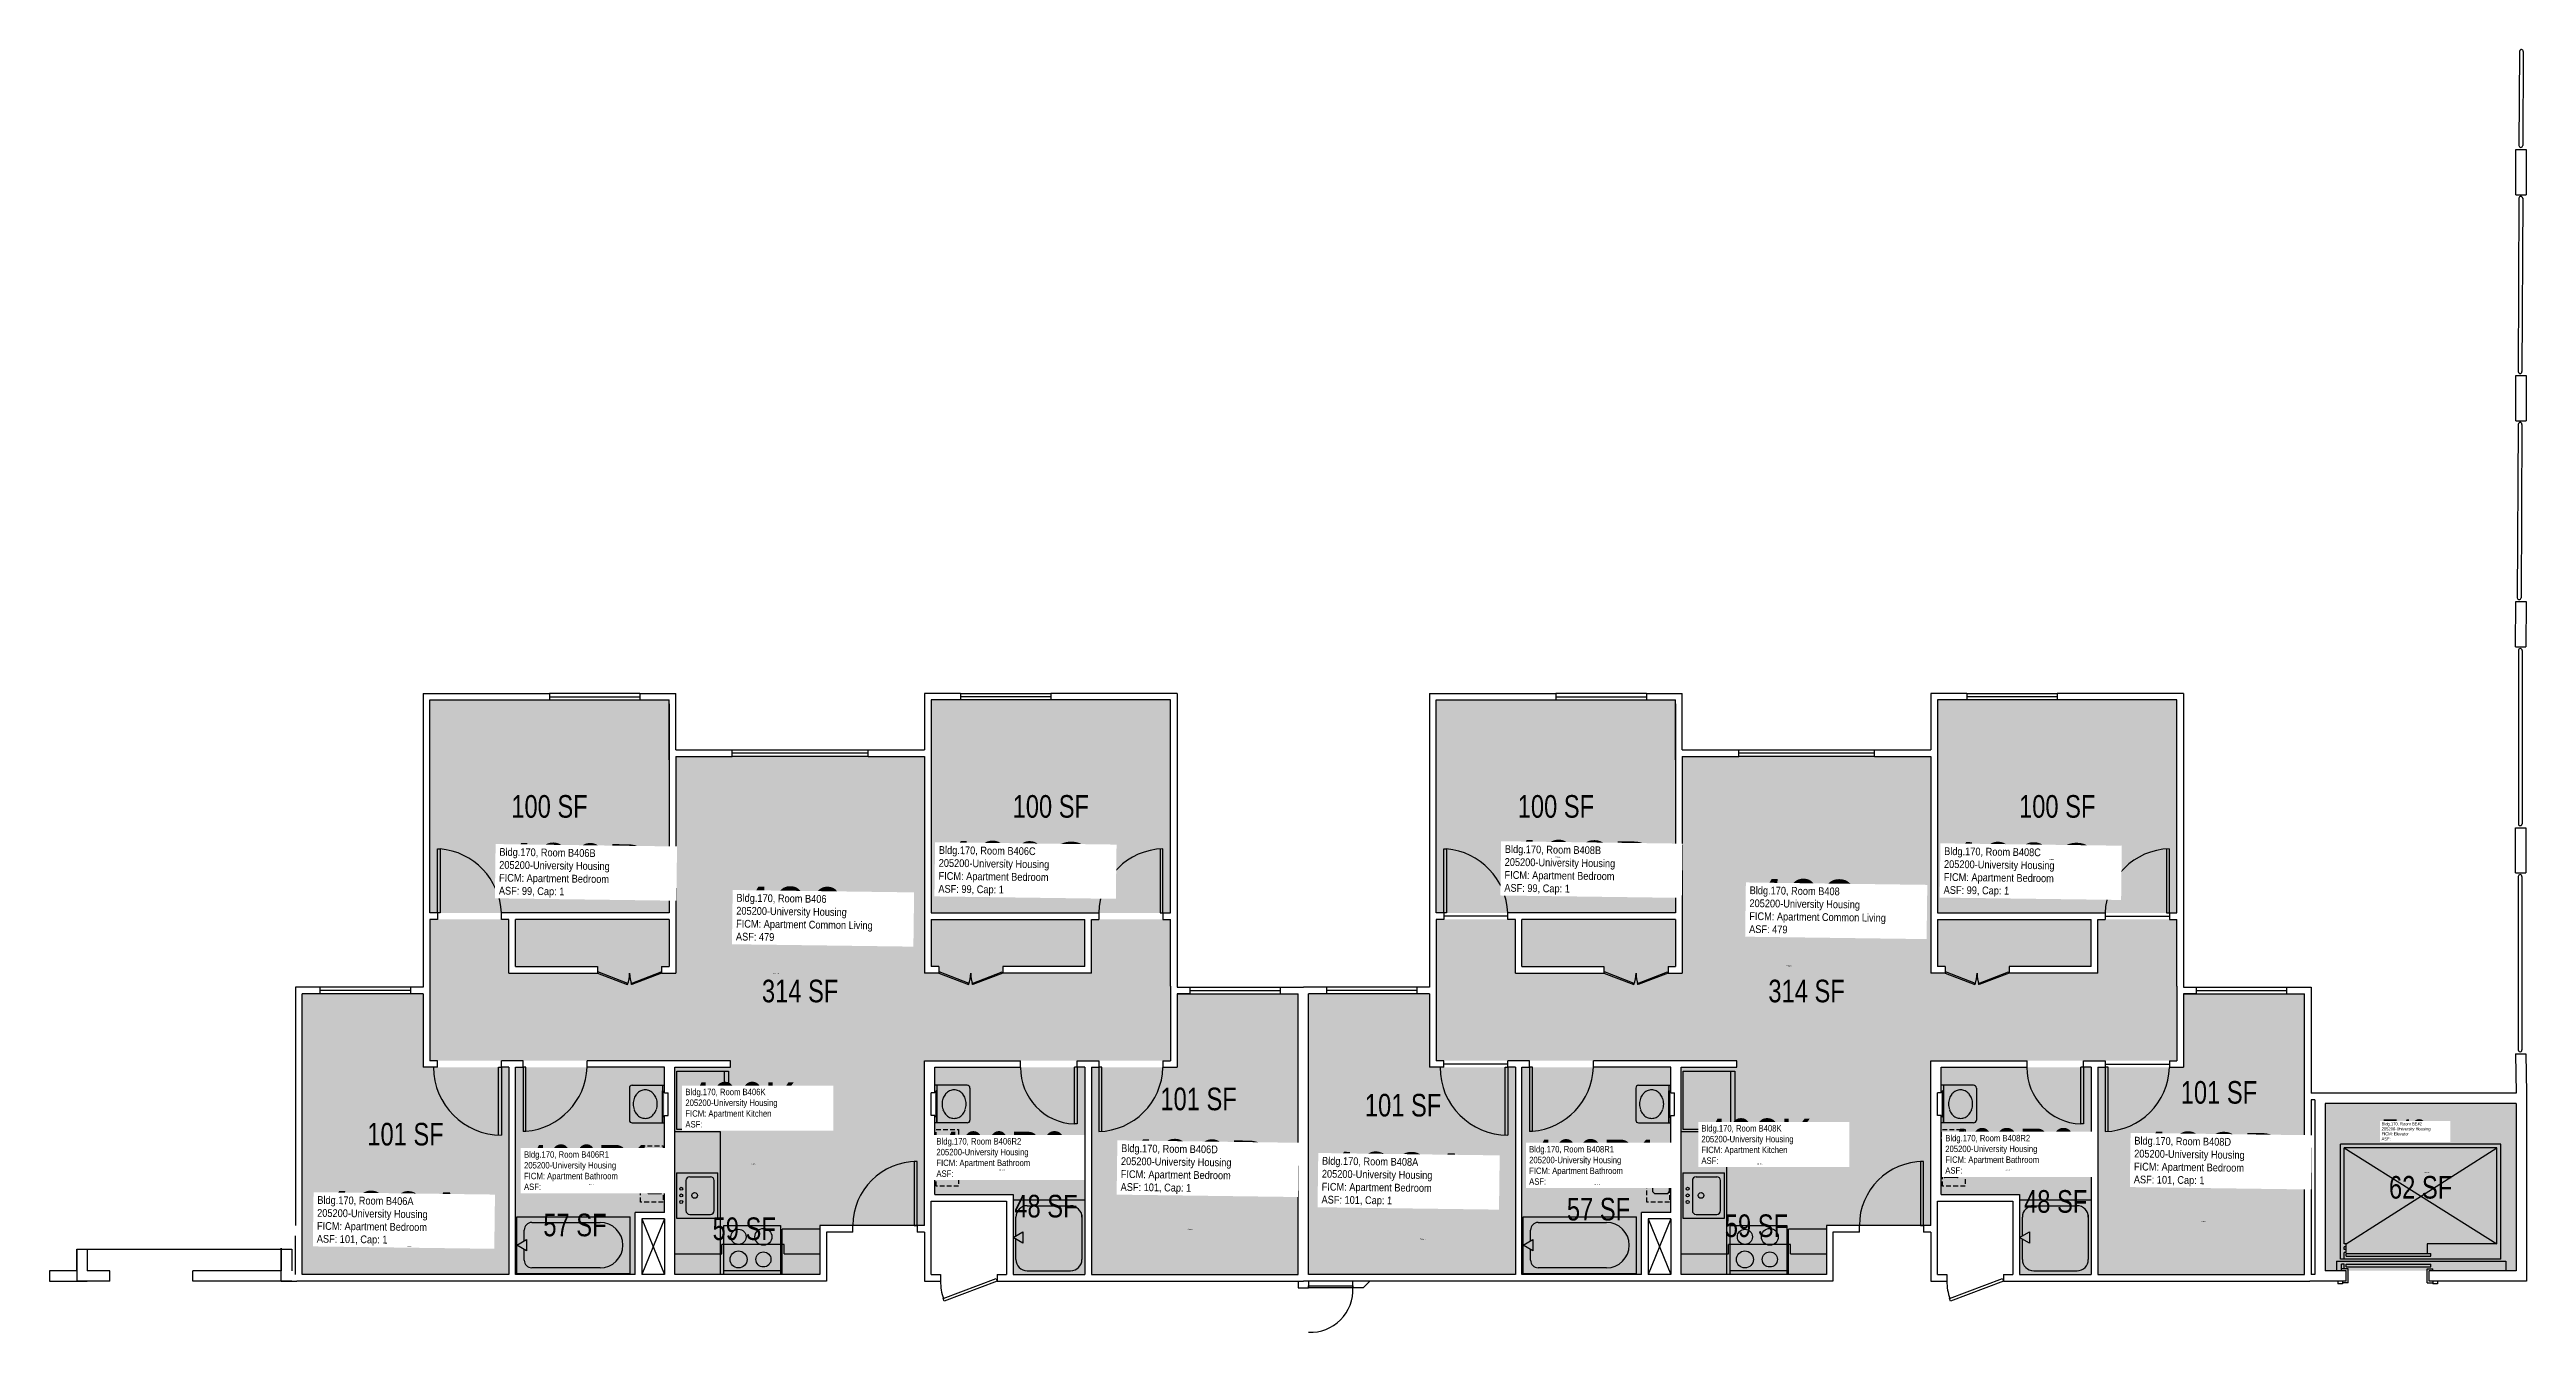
# Model space of a CAD drawing. Header units: inches. Extents: x -84 to 2978, y -50 to 1655.
# Drawn here: x 1345 to 2660, y 301 to 982 of the extents above; entities that cross this region are included whole.
import ezdxf
from ezdxf.enums import TextEntityAlignment as Align

# ---------------------------------------------------------------- set-up
doc = ezdxf.new("R2010")
doc.units = ezdxf.units.IN
doc.header["$LTSCALE"] = 10
doc.header["$MEASUREMENT"] = 0
doc.linetypes.add('DASHED2', pattern=[0.375, 0.25, -0.125])
doc.layers.get('0').update_dxf_attribs({"linetype": 'CONTINUOUS'})
for name, color, linetype in [('A-DOOR', 2, 'CONTINUOUS'), ('A-FLOR', 3, 'CONTINUOUS'), ('A-GLAZ', 1, 'CONTINUOUS'), ('A-IDEN-RNUM', 7, 'CONTINUOUS'), ('A-IDEN-SNUM', 4, 'CONTINUOUS'), ('A-IDEN-VNUM', 4, 'CONTINUOUS'), ('A-WALL', 5, 'CONTINUOUS'), ('AREA-TEXT', 3, 'CONTINUOUS'), ('Rooms-Category-Color', 7, 'CONTINUOUS'), ('Rooms-College-Color', 7, 'CONTINUOUS'), ('Rooms-Department-Color', 7, 'CONTINUOUS'), ('Rooms-Division-Color', 7, 'CONTINUOUS'), ('Rooms-Information', 7, 'CONTINUOUS')]:
    doc.layers.add(name, color=color, linetype=linetype)
doc.styles.add('CP_AREA', font='arial.ttf', dxfattribs={"height": 15})
doc.styles.add('CP_ROOMSNUMBER', font='arial.ttf', dxfattribs={"height": 1})
doc.styles.add('CP_ROOMVNUMBER', font='arial.ttf', dxfattribs={"width": 0.85, "height": 0.075})

msp = doc.modelspace()

# ---------------------------------------------------------------- texts
at = {"layer": 'A-IDEN-RNUM', "style": 'CP_ROOMSNUMBER'}
for s, rotation, p in [('0408-B0', 359.2, (2144.3, 552.7)), ('0406-B0', 359.2, (1606.8, 548.7)), ('0406-C0', 359.24, (1868.7, 547.6)), ('0408-C0', 359.24, (2406.3, 551.6)), ('0406-00', 359.2, (1729.4, 491)), ('0408-00', 359.2, (2267, 495)), ('0E42-00', 359.93, (2605.3, 385.3)), ('0406-D0', 359.2, (1949.2, 355.2)), ('0408-D0', 359.2, (2486.8, 359.2)), ('0406-A0', 359.24, (1534.9, 345.9)), ('0408-A0', 359.24, (2072.5, 349.9))]:
    msp.add_text(s, height=0.36, rotation=rotation, dxfattribs=at).set_placement(p)
for s, p in [('0406-K0', (1717.6, 389.8)), ('0406-R2', (1849.4, 386.6)), ('0408-K0', (2251.6, 389.8)), ('0408-R2', (2383.4, 386.6)), ('0406-R1', (1631.3, 379)), ('0408-R1', (2165.3, 379))]:
    msp.add_text(s, height=0.36, dxfattribs=at).set_placement(p)
at = {"layer": 'A-IDEN-SNUM', "style": 'CP_ROOMSNUMBER'}
for s, rotation, p in [('1700B408B0', 359.2, (2144.3, 552.7)), ('1700B406B0', 359.2, (1606.8, 548.7)), ('1700B406C0', 359.24, (1868.7, 547.6)), ('1700B408C0', 359.24, (2406.3, 551.6)), ('1700B40600', 359.2, (1729.4, 491)), ('1700B40800', 359.2, (2267, 495)), ('1700BE4200', 359.93, (2605.3, 385.3)), ('1700B406D0', 359.2, (1949.2, 355.2)), ('1700B408D0', 359.2, (2486.8, 359.2)), ('1700B406A0', 359.24, (1534.9, 345.9)), ('1700B408A0', 359.24, (2072.5, 349.9))]:
    msp.add_text(s, height=0.36, rotation=rotation, dxfattribs=at).set_placement(p)
for s, p in [('1700B406K0', (1717.6, 389.8)), ('1700B406R2', (1849.4, 386.6)), ('1700B408K0', (2251.6, 389.8)), ('1700B408R2', (2383.4, 386.6)), ('1700B406R1', (1631.3, 379)), ('1700B408R1', (2165.3, 379))]:
    msp.add_text(s, height=0.36, dxfattribs=at).set_placement(p)
at = {"layer": 'A-IDEN-VNUM', "style": 'CP_ROOMVNUMBER', "width": 0.85}
for s, height, rotation, p in [('406B', 28.8, 359.24, (1583.8, 531.8)), ('406C', 28.8, 359.24, (1817, 532.8)), ('408B', 28.8, 359.24, (2117.3, 533.3)), ('408C', 28.8, 359.24, (2350.4, 532.2)), ('408', 28.8, 359.24, (2247.2, 512.6)), ('406', 28.8, 359.24, (1709.6, 508.6)), ('E42', 11.14, 359.93, (2582.8, 402.5)), ('406D', 28.8, 359.24, (1913.7, 374.5)), ('408A', 28.8, 359.244, (2020.3, 367.8)), ('408D', 28.8, 359.24, (2451.3, 378.5)), ('406A', 28.8, 359.244, (1487.2, 347))]:
    msp.add_text(s, height=height, rotation=rotation, dxfattribs=at).set_placement(p)
at = {"layer": 'A-IDEN-VNUM', "style": 'CP_ROOMVNUMBER'}
for s, width, p in [('406K', 0.75, (1682.8, 409.3)), ('406R2', 0.7, (1816, 383.1)), ('408K', 0.75, (2221.9, 390)), ('408R2', 0.7, (2351.3, 384.8)), ('406R1', 0.7, (1597.2, 376.1, 0)), ('408R1', 0.7, (2130.5, 378.9, 0))]:
    msp.add_text(s, height=24, dxfattribs=dict(at, width=width)).set_placement(p)
at = {"layer": 'AREA-TEXT', "style": 'CP_AREA', "width": 0.75}
for s, p in [('100 SF', (1610.7, 579.8)), ('100 SF', (1876.7, 579.8)), ('100 SF', (2144.7, 579.8)), ('100 SF', (2410.7, 579.8)), ('314 SF', (1743.7, 481.8)), ('314 SF', (2277.7, 481.8)), ('101 SF', (2496.5, 428)), ('101 SF', (1955.1, 424.5)), ('101 SF', (2063.6, 421.2)), ('101 SF', (1534.3, 405.8)), ('62 SF', (2603.5, 377.6)), ('48 SF', (1874.1, 367.6)), ('57 SF', (2167.3, 366)), ('48 SF', (2409.9, 370.1)), ('57 SF', (1624.2, 357.6)), ('59 SF', (1714, 355.6)), ('59 SF', (2251.1, 357.2))]:
    msp.add_text(s, height=12, dxfattribs=at).set_placement(p, align=Align.MIDDLE_CENTER)

# ---------------------------------------------------------------- hatches: boundary and pattern name
at = {"layer": 'Rooms-Category-Color', "true_color": 0x728ef3}
for points in [[(1547.2, 523.3), (1674.2, 523.3), (1674.2, 636.3), (1547.2, 636.3)], [(1813.2, 523.3), (1940.2, 523.3), (1940.2, 636.3), (1813.2, 636.3)], [(2081.2, 523.3), (2208.2, 523.3), (2208.2, 636.3), (2081.2, 636.3)], [(2347.2, 523.3), (2474.2, 523.3), (2474.2, 636.3), (2347.2, 636.3)], [(1940.2, 519.8), (1940.2, 444.8), (1809.7, 444.8), (1809.7, 357.3), (1754.2, 357.3), (1754.2, 441.3), (1706.7, 441.3), (1706.7, 444.8), (1547.2, 444.8), (1547.2, 519.8), (1589.2, 519.8), (1589.2, 491.3), (1636.2, 491.3), (1636.2, 494.8), (1592.7, 494.8), (1592.7, 519.8), (1674.2, 519.8), (1674.2, 494.8), (1670.2, 494.8), (1670.2, 491.3), (1677.7, 491.3), (1677.7, 606.3), (1809.7, 606.3), (1809.7, 491.3), (1817.2, 491.3), (1817.2, 494.8), (1813.2, 494.8), (1813.2, 519.8), (1894.7, 519.8), (1894.7, 494.8), (1851.2, 494.8), (1851.2, 491.3), (1898.2, 491.3), (1898.2, 519.8)], [(2474.2, 519.8), (2474.2, 444.8), (2343.7, 444.8), (2343.7, 357.3), (2288.2, 357.3), (2288.2, 441.3), (2240.7, 441.3), (2240.7, 444.8), (2081.2, 444.8), (2081.2, 519.8), (2123.2, 519.8), (2123.2, 491.3), (2170.2, 491.3), (2170.2, 494.8), (2126.7, 494.8), (2126.7, 519.8), (2208.2, 519.8), (2208.2, 494.8), (2204.2, 494.8), (2204.2, 491.3), (2211.7, 491.3), (2211.7, 606.3), (2343.7, 606.3), (2343.7, 491.3), (2351.2, 491.3), (2351.2, 494.8), (2347.2, 494.8), (2347.2, 519.8), (2428.7, 519.8), (2428.7, 494.8), (2385.2, 494.8), (2385.2, 491.3), (2432.2, 491.3), (2432.2, 519.8)], [(1543.7, 441.3), (1589.2, 441.3), (1589.2, 331.3), (1479.4, 331.3), (1479.4, 480.3), (1543.7, 480.3)], [(1943.7, 480.3), (2007.9, 480.3), (2007.9, 331.3), (1898.2, 331.3), (1898.2, 441.3), (1943.7, 441.3)], [(2077.7, 441.3), (2123.2, 441.3), (2123.2, 331.3), (2013.4, 331.3), (2013.4, 480.3), (2077.7, 480.3)], [(2477.7, 480.3), (2541.9, 480.3), (2541.9, 331.3), (2432.2, 331.3), (2432.2, 441.3), (2477.7, 441.3)], [(1592.7, 441.3), (1671.7, 441.3), (1671.7, 364.3), (1656.2, 364.3), (1656.2, 331.3), (1592.7, 331.3), (1592.7, 441.3)], [(1677.2, 441.3), (1754.2, 441.3), (1754.2, 331.3), (1677.2, 331.3)], [(1894.7, 441.3), (1815.2, 441.3), (1815.2, 373.8), (1856.7, 373.8), (1856.7, 331.3), (1894.7, 331.3)], [(2126.7, 441.3), (2205.7, 441.3), (2205.7, 364.3), (2190.2, 364.3), (2190.2, 331.3), (2126.7, 331.3), (2126.7, 441.3)], [(2211.2, 441.3), (2288.2, 441.3), (2288.2, 331.3), (2211.2, 331.3)], [(2428.7, 441.3), (2349.2, 441.3), (2349.2, 373.8), (2390.7, 373.8), (2390.7, 331.3), (2428.7, 331.3)]]:
    msp.add_hatch(color=171, dxfattribs=at).paths.add_polyline_path(points)
at = {"layer": 'Rooms-Category-Color', "true_color": 0xadadad}
msp.add_hatch(color=253, dxfattribs=at).paths.add_polyline_path([(2552.9, 333.3), (2654.2, 333.3), (2654.2, 422), (2552.9, 422)])
at = {"layer": 'Rooms-College-Color', "true_color": 0xadadad}
for points in [[(1547.2, 523.3), (1674.2, 523.3), (1674.2, 636.3), (1547.2, 636.3)], [(1813.2, 523.3), (1940.2, 523.3), (1940.2, 636.3), (1813.2, 636.3)], [(2081.2, 523.3), (2208.2, 523.3), (2208.2, 636.3), (2081.2, 636.3)], [(2347.2, 523.3), (2474.2, 523.3), (2474.2, 636.3), (2347.2, 636.3)], [(1940.2, 519.8), (1940.2, 444.8), (1809.7, 444.8), (1809.7, 357.3), (1754.2, 357.3), (1754.2, 441.3), (1706.7, 441.3), (1706.7, 444.8), (1547.2, 444.8), (1547.2, 519.8), (1589.2, 519.8), (1589.2, 491.3), (1636.2, 491.3), (1636.2, 494.8), (1592.7, 494.8), (1592.7, 519.8), (1674.2, 519.8), (1674.2, 494.8), (1670.2, 494.8), (1670.2, 491.3), (1677.7, 491.3), (1677.7, 606.3), (1809.7, 606.3), (1809.7, 491.3), (1817.2, 491.3), (1817.2, 494.8), (1813.2, 494.8), (1813.2, 519.8), (1894.7, 519.8), (1894.7, 494.8), (1851.2, 494.8), (1851.2, 491.3), (1898.2, 491.3), (1898.2, 519.8)], [(2474.2, 519.8), (2474.2, 444.8), (2343.7, 444.8), (2343.7, 357.3), (2288.2, 357.3), (2288.2, 441.3), (2240.7, 441.3), (2240.7, 444.8), (2081.2, 444.8), (2081.2, 519.8), (2123.2, 519.8), (2123.2, 491.3), (2170.2, 491.3), (2170.2, 494.8), (2126.7, 494.8), (2126.7, 519.8), (2208.2, 519.8), (2208.2, 494.8), (2204.2, 494.8), (2204.2, 491.3), (2211.7, 491.3), (2211.7, 606.3), (2343.7, 606.3), (2343.7, 491.3), (2351.2, 491.3), (2351.2, 494.8), (2347.2, 494.8), (2347.2, 519.8), (2428.7, 519.8), (2428.7, 494.8), (2385.2, 494.8), (2385.2, 491.3), (2432.2, 491.3), (2432.2, 519.8)], [(1543.7, 441.3), (1589.2, 441.3), (1589.2, 331.3), (1479.4, 331.3), (1479.4, 480.3), (1543.7, 480.3)], [(1943.7, 480.3), (2007.9, 480.3), (2007.9, 331.3), (1898.2, 331.3), (1898.2, 441.3), (1943.7, 441.3)], [(2077.7, 441.3), (2123.2, 441.3), (2123.2, 331.3), (2013.4, 331.3), (2013.4, 480.3), (2077.7, 480.3)], [(2477.7, 480.3), (2541.9, 480.3), (2541.9, 331.3), (2432.2, 331.3), (2432.2, 441.3), (2477.7, 441.3)], [(1592.7, 441.3), (1671.7, 441.3), (1671.7, 364.3), (1656.2, 364.3), (1656.2, 331.3), (1592.7, 331.3), (1592.7, 441.3)], [(1677.2, 441.3), (1754.2, 441.3), (1754.2, 331.3), (1677.2, 331.3)], [(1894.7, 441.3), (1815.2, 441.3), (1815.2, 373.8), (1856.7, 373.8), (1856.7, 331.3), (1894.7, 331.3)], [(2126.7, 441.3), (2205.7, 441.3), (2205.7, 364.3), (2190.2, 364.3), (2190.2, 331.3), (2126.7, 331.3), (2126.7, 441.3)], [(2211.2, 441.3), (2288.2, 441.3), (2288.2, 331.3), (2211.2, 331.3)], [(2428.7, 441.3), (2349.2, 441.3), (2349.2, 373.8), (2390.7, 373.8), (2390.7, 331.3), (2428.7, 331.3)], [(2552.9, 333.3), (2654.2, 333.3), (2654.2, 422), (2552.9, 422)]]:
    msp.add_hatch(color=253, dxfattribs=at).paths.add_polyline_path(points)
at = {"layer": 'Rooms-Department-Color', "true_color": 0x604aed}
for points in [[(1547.2, 523.3), (1674.2, 523.3), (1674.2, 636.3), (1547.2, 636.3)], [(1813.2, 523.3), (1940.2, 523.3), (1940.2, 636.3), (1813.2, 636.3)], [(2081.2, 523.3), (2208.2, 523.3), (2208.2, 636.3), (2081.2, 636.3)], [(2347.2, 523.3), (2474.2, 523.3), (2474.2, 636.3), (2347.2, 636.3)], [(1940.2, 519.8), (1940.2, 444.8), (1809.7, 444.8), (1809.7, 357.3), (1754.2, 357.3), (1754.2, 441.3), (1706.7, 441.3), (1706.7, 444.8), (1547.2, 444.8), (1547.2, 519.8), (1589.2, 519.8), (1589.2, 491.3), (1636.2, 491.3), (1636.2, 494.8), (1592.7, 494.8), (1592.7, 519.8), (1674.2, 519.8), (1674.2, 494.8), (1670.2, 494.8), (1670.2, 491.3), (1677.7, 491.3), (1677.7, 606.3), (1809.7, 606.3), (1809.7, 491.3), (1817.2, 491.3), (1817.2, 494.8), (1813.2, 494.8), (1813.2, 519.8), (1894.7, 519.8), (1894.7, 494.8), (1851.2, 494.8), (1851.2, 491.3), (1898.2, 491.3), (1898.2, 519.8)], [(2474.2, 519.8), (2474.2, 444.8), (2343.7, 444.8), (2343.7, 357.3), (2288.2, 357.3), (2288.2, 441.3), (2240.7, 441.3), (2240.7, 444.8), (2081.2, 444.8), (2081.2, 519.8), (2123.2, 519.8), (2123.2, 491.3), (2170.2, 491.3), (2170.2, 494.8), (2126.7, 494.8), (2126.7, 519.8), (2208.2, 519.8), (2208.2, 494.8), (2204.2, 494.8), (2204.2, 491.3), (2211.7, 491.3), (2211.7, 606.3), (2343.7, 606.3), (2343.7, 491.3), (2351.2, 491.3), (2351.2, 494.8), (2347.2, 494.8), (2347.2, 519.8), (2428.7, 519.8), (2428.7, 494.8), (2385.2, 494.8), (2385.2, 491.3), (2432.2, 491.3), (2432.2, 519.8)], [(1543.7, 441.3), (1589.2, 441.3), (1589.2, 331.3), (1479.4, 331.3), (1479.4, 480.3), (1543.7, 480.3)], [(1943.7, 480.3), (2007.9, 480.3), (2007.9, 331.3), (1898.2, 331.3), (1898.2, 441.3), (1943.7, 441.3)], [(2077.7, 441.3), (2123.2, 441.3), (2123.2, 331.3), (2013.4, 331.3), (2013.4, 480.3), (2077.7, 480.3)], [(2477.7, 480.3), (2541.9, 480.3), (2541.9, 331.3), (2432.2, 331.3), (2432.2, 441.3), (2477.7, 441.3)], [(1592.7, 441.3), (1671.7, 441.3), (1671.7, 364.3), (1656.2, 364.3), (1656.2, 331.3), (1592.7, 331.3), (1592.7, 441.3)], [(1677.2, 441.3), (1754.2, 441.3), (1754.2, 331.3), (1677.2, 331.3)], [(1894.7, 441.3), (1815.2, 441.3), (1815.2, 373.8), (1856.7, 373.8), (1856.7, 331.3), (1894.7, 331.3)], [(2126.7, 441.3), (2205.7, 441.3), (2205.7, 364.3), (2190.2, 364.3), (2190.2, 331.3), (2126.7, 331.3), (2126.7, 441.3)], [(2211.2, 441.3), (2288.2, 441.3), (2288.2, 331.3), (2211.2, 331.3)], [(2428.7, 441.3), (2349.2, 441.3), (2349.2, 373.8), (2390.7, 373.8), (2390.7, 331.3), (2428.7, 331.3)]]:
    msp.add_hatch(color=173, dxfattribs=at).paths.add_polyline_path(points)
at = {"layer": 'Rooms-Department-Color', "true_color": 0xacacac}
msp.add_hatch(color=253, dxfattribs=at).paths.add_polyline_path([(2552.9, 333.3), (2654.2, 333.3), (2654.2, 422), (2552.9, 422)])
at = {"layer": 'Rooms-Division-Color', "true_color": 0x604aed}
for points in [[(1547.2, 523.3), (1674.2, 523.3), (1674.2, 636.3), (1547.2, 636.3)], [(1813.2, 523.3), (1940.2, 523.3), (1940.2, 636.3), (1813.2, 636.3)], [(2081.2, 523.3), (2208.2, 523.3), (2208.2, 636.3), (2081.2, 636.3)], [(2347.2, 523.3), (2474.2, 523.3), (2474.2, 636.3), (2347.2, 636.3)], [(1940.2, 519.8), (1940.2, 444.8), (1809.7, 444.8), (1809.7, 357.3), (1754.2, 357.3), (1754.2, 441.3), (1706.7, 441.3), (1706.7, 444.8), (1547.2, 444.8), (1547.2, 519.8), (1589.2, 519.8), (1589.2, 491.3), (1636.2, 491.3), (1636.2, 494.8), (1592.7, 494.8), (1592.7, 519.8), (1674.2, 519.8), (1674.2, 494.8), (1670.2, 494.8), (1670.2, 491.3), (1677.7, 491.3), (1677.7, 606.3), (1809.7, 606.3), (1809.7, 491.3), (1817.2, 491.3), (1817.2, 494.8), (1813.2, 494.8), (1813.2, 519.8), (1894.7, 519.8), (1894.7, 494.8), (1851.2, 494.8), (1851.2, 491.3), (1898.2, 491.3), (1898.2, 519.8)], [(2474.2, 519.8), (2474.2, 444.8), (2343.7, 444.8), (2343.7, 357.3), (2288.2, 357.3), (2288.2, 441.3), (2240.7, 441.3), (2240.7, 444.8), (2081.2, 444.8), (2081.2, 519.8), (2123.2, 519.8), (2123.2, 491.3), (2170.2, 491.3), (2170.2, 494.8), (2126.7, 494.8), (2126.7, 519.8), (2208.2, 519.8), (2208.2, 494.8), (2204.2, 494.8), (2204.2, 491.3), (2211.7, 491.3), (2211.7, 606.3), (2343.7, 606.3), (2343.7, 491.3), (2351.2, 491.3), (2351.2, 494.8), (2347.2, 494.8), (2347.2, 519.8), (2428.7, 519.8), (2428.7, 494.8), (2385.2, 494.8), (2385.2, 491.3), (2432.2, 491.3), (2432.2, 519.8)], [(1543.7, 441.3), (1589.2, 441.3), (1589.2, 331.3), (1479.4, 331.3), (1479.4, 480.3), (1543.7, 480.3)], [(1943.7, 480.3), (2007.9, 480.3), (2007.9, 331.3), (1898.2, 331.3), (1898.2, 441.3), (1943.7, 441.3)], [(2077.7, 441.3), (2123.2, 441.3), (2123.2, 331.3), (2013.4, 331.3), (2013.4, 480.3), (2077.7, 480.3)], [(2477.7, 480.3), (2541.9, 480.3), (2541.9, 331.3), (2432.2, 331.3), (2432.2, 441.3), (2477.7, 441.3)], [(1592.7, 441.3), (1671.7, 441.3), (1671.7, 364.3), (1656.2, 364.3), (1656.2, 331.3), (1592.7, 331.3), (1592.7, 441.3)], [(1677.2, 441.3), (1754.2, 441.3), (1754.2, 331.3), (1677.2, 331.3)], [(1894.7, 441.3), (1815.2, 441.3), (1815.2, 373.8), (1856.7, 373.8), (1856.7, 331.3), (1894.7, 331.3)], [(2126.7, 441.3), (2205.7, 441.3), (2205.7, 364.3), (2190.2, 364.3), (2190.2, 331.3), (2126.7, 331.3), (2126.7, 441.3)], [(2211.2, 441.3), (2288.2, 441.3), (2288.2, 331.3), (2211.2, 331.3)], [(2428.7, 441.3), (2349.2, 441.3), (2349.2, 373.8), (2390.7, 373.8), (2390.7, 331.3), (2428.7, 331.3)]]:
    msp.add_hatch(color=173, dxfattribs=at).paths.add_polyline_path(points)
at = {"layer": 'Rooms-Division-Color', "true_color": 0xadadad}
msp.add_hatch(color=253, dxfattribs=at).paths.add_polyline_path([(2552.9, 333.3), (2654.2, 333.3), (2654.2, 422), (2552.9, 422)])

# ---------------------------------------------------------------- linework, layer by layer
for p, q in [((1678.2, 408.3), (1678.2, 439.3)), ((1678.2, 439.3), (1705.7, 439.3)), ((1703.4, 439.3), (1703.4, 408.3)), ((1705.7, 439.3), (1705.7, 408.3)), ((2212.2, 408.3), (2212.2, 439.3)), ((2212.2, 439.3), (2239.7, 439.3)), ((2237.4, 439.3), (2237.4, 408.3)), ((2239.7, 439.3), (2239.7, 408.3)), ((1653.1, 430.3), (1653.1, 413.3)), ((1654.6, 431.8), (1671.7, 431.8)), ((1670.6, 431.8), (1670.6, 411.8)), ((1670.6, 411.8), (1670.6, 428.8)), ((1670.6, 428.8), (1671.1, 428.8)), ((1671.1, 414.8), (1671.1, 428.8)), ((1832.3, 431.8), (1815.2, 431.8)), ((1815.8, 414.8), (1815.8, 428.8)), ((1816.3, 428.8), (1815.8, 428.8)), ((1816.3, 431.8), (1816.3, 411.8)), ((1816.3, 411.8), (1816.3, 428.8)), ((1833.8, 430.3), (1833.8, 413.3)), ((2187.1, 430.3), (2187.1, 413.3)), ((2188.6, 431.8), (2205.7, 431.8)), ((2204.6, 431.8), (2204.6, 411.8)), ((2204.6, 411.8), (2204.6, 428.8)), ((2204.6, 428.8), (2205.1, 428.8)), ((2205.1, 414.8), (2205.1, 428.8)), ((2366.3, 431.8), (2349.2, 431.8)), ((2349.8, 414.8), (2349.8, 428.8)), ((2350.3, 428.8), (2349.8, 428.8)), ((2350.3, 431.8), (2350.3, 411.8)), ((2350.3, 411.8), (2350.3, 428.8)), ((2367.8, 430.3), (2367.8, 413.3)), ((1654.6, 411.8), (1671.7, 411.8)), ((1705.7, 408.3), (1678.2, 408.3)), ((1832.3, 411.8), (1815.2, 411.8)), ((1816.3, 414.8), (1815.8, 414.8)), ((2188.6, 411.8), (2205.7, 411.8)), ((2204.6, 414.8), (2205.1, 414.8)), ((2239.7, 408.3), (2212.2, 408.3)), ((2366.3, 411.8), (2349.2, 411.8)), ((2350.3, 414.8), (2349.8, 414.8)), ((1663, 395.3), (1662.2, 394.4)), ((1670, 395.3), (1663, 395.3)), ((1670.9, 394.4), (1670, 395.3)), ((1677.2, 407.3), (1701.2, 407.3)), ((1701.2, 407.3), (1701.2, 331.3)), ((1815.8, 383.8), (1815.8, 402.6)), ((1815.9, 402.9), (1816.7, 403.6)), ((1817, 403.8), (1823.8, 403.8)), ((1823.8, 403.8), (1824.7, 402.9)), ((1824.8, 399.2), (1823.8, 395.8)), ((1823.8, 395.7), (1823.8, 390.8)), ((1824.8, 402.6), (1824.8, 399.3)), ((2197, 395.3), (2196.2, 394.4)), ((2204, 395.3), (2197, 395.3)), ((2204.9, 394.4), (2204, 395.3)), ((2211.2, 407.3), (2235.2, 407.3)), ((2235.2, 407.3), (2235.2, 331.3)), ((2349.8, 383.8), (2349.8, 402.6)), ((2349.9, 402.9), (2350.7, 403.6)), ((2351, 403.8), (2357.8, 403.8)), ((2357.8, 403.8), (2358.7, 402.9)), ((2358.8, 399.2), (2357.8, 395.8)), ((2357.8, 395.7), (2357.8, 390.8)), ((2358.8, 402.6), (2358.8, 399.3)), ((1662, 394.1), (1662, 390.8)), ((1662, 390.8), (1663, 387.3)), ((1663, 382.2), (1662, 378.8)), ((1663, 387.2), (1663, 382.3)), ((1671, 375.3), (1671, 394.1)), ((1678.1, 385.2), (1700.1, 385.2)), ((1678.1, 385.2), (1678.1, 361.2)), ((1683.1, 381.2), (1683.1, 365.2)), ((1685.1, 383.2), (1696.1, 383.2)), ((1698.1, 365.2), (1698.1, 381.2)), ((1700.1, 361.2), (1700.1, 385.2)), ((1816.7, 382.9), (1815.8, 383.8)), ((1823.6, 382.8), (1817, 382.8)), ((1823.8, 390.7), (1824.8, 387.3)), ((1824.8, 383.8), (1823.9, 382.9)), ((1824.8, 387.2), (1824.8, 383.8)), ((2196, 394.1), (2196, 390.8)), ((2196, 390.8), (2197, 387.3)), ((2197, 382.2), (2196, 378.8)), ((2197, 387.2), (2197, 382.3)), ((2205, 375.3), (2205, 394.1)), ((2212.1, 385.2), (2234.1, 385.2)), ((2212.1, 385.2), (2212.1, 361.2)), ((2217.1, 381.2), (2217.1, 365.2)), ((2219.1, 383.2), (2230.1, 383.2)), ((2232.1, 365.2), (2232.1, 381.2)), ((2234.1, 361.2), (2234.1, 385.2)), ((2350.7, 382.9), (2349.8, 383.8)), ((2357.6, 382.8), (2351, 382.8)), ((2357.8, 390.7), (2358.8, 387.3)), ((2358.8, 383.8), (2357.9, 382.9)), ((2358.8, 387.2), (2358.8, 383.8)), ((1662, 378.8), (1662, 375.3)), ((1662, 375.3), (1662.9, 374.4)), ((1663.2, 374.3), (1669.9, 374.3)), ((1670.2, 374.4), (1671, 375.3)), ((1894.7, 370.8), (1856.7, 370.8)), ((2196, 378.8), (2196, 375.3)), ((2196, 375.3), (2196.9, 374.4)), ((2197.2, 374.3), (2203.9, 374.3)), ((2204.2, 374.4), (2205, 375.3)), ((2428.7, 370.8), (2390.7, 370.8)), ((1593.3, 331.9), (1593.3, 361.9)), ((1593.3, 361.9), (1653.5, 361.9)), ((1597.3, 349.2), (1597.3, 354.9)), ((1601.3, 358.9), (1637.5, 358.9)), ((1653.5, 331.9), (1653.5, 361.9)), ((1678.1, 361.2), (1700.1, 361.2)), ((1685.1, 363.2), (1696.1, 363.2)), ((1703.2, 331.3), (1703.2, 357.3)), ((1703.2, 357.3), (1733.2, 357.3)), ((1733.2, 357.3), (1733.2, 331.3)), ((1754.2, 355.3), (1734.2, 355.3)), ((1858.2, 351.9), (1858.2, 361.8)), ((1864.2, 367.8), (1887.2, 367.8)), ((1893.2, 362.8), (1893.2, 339.3)), ((2127.3, 331.9), (2127.3, 361.9)), ((2127.3, 361.9), (2187.5, 361.9)), ((2131.3, 349.2), (2131.3, 354.9)), ((2135.3, 358.9), (2171.5, 358.9)), ((2187.5, 331.9), (2187.5, 361.9)), ((2212.1, 361.2), (2234.1, 361.2)), ((2219.1, 363.2), (2230.1, 363.2)), ((2237.2, 331.3), (2237.2, 357.3)), ((2237.2, 357.3), (2267.2, 357.3)), ((2267.2, 357.3), (2267.2, 331.3)), ((2288.2, 355.3), (2268.2, 355.3)), ((2392.2, 351.9), (2392.2, 361.8)), ((2398.2, 367.8), (2421.2, 367.8)), ((2427.2, 362.8), (2427.2, 339.3)), ((1593.3, 346.9), (1598.5, 349.9)), ((1598.5, 343.9), (1593.3, 346.9)), ((1597.3, 338.9), (1597.3, 344.6)), ((1598.5, 349.9), (1598.5, 343.9)), ((1677.2, 342.3), (1702.2, 342.3)), ((1735.2, 347.3), (1702.2, 347.3)), ((1702.2, 342.3), (1702.2, 347.3)), ((1735.2, 342.3), (1735.2, 347.3)), ((1735.2, 342.3), (1754.2, 342.3)), ((1856.7, 351), (1861.9, 354)), ((1861.9, 348), (1856.7, 351)), ((1858.2, 339.3), (1858.2, 350.2)), ((1861.9, 354), (1861.9, 348)), ((2127.3, 346.9), (2132.5, 349.9)), ((2132.5, 343.9), (2127.3, 346.9)), ((2131.3, 338.9), (2131.3, 344.6)), ((2132.5, 349.9), (2132.5, 343.9)), ((2211.2, 342.3), (2236.2, 342.3)), ((2269.2, 347.3), (2236.2, 347.3)), ((2236.2, 342.3), (2236.2, 347.3)), ((2269.2, 342.3), (2269.2, 347.3)), ((2269.2, 342.3), (2288.2, 342.3)), ((2390.7, 351), (2395.9, 354)), ((2395.9, 348), (2390.7, 351)), ((2392.2, 339.3), (2392.2, 350.2)), ((2395.9, 354), (2395.9, 348)), ((1593.3, 331.9), (1653.5, 331.9)), ((1637.5, 334.8), (1601.3, 334.8)), ((1733.2, 333.3), (1703.2, 333.3)), ((1864.2, 333.3), (1887.2, 333.3)), ((2127.3, 331.9), (2187.5, 331.9)), ((2171.5, 334.8), (2135.3, 334.8)), ((2267.2, 333.3), (2237.2, 333.3)), ((2398.2, 333.3), (2421.2, 333.3))]:
    msp.add_line(p, q)
at = {"linetype": 'DASHED2'}
for p, q in [((1815.8, 378.2), (1815.8, 408.2)), ((1815.8, 408.2), (1827.8, 408.2)), ((1827.8, 408.2), (1827.8, 378.2)), ((2349.8, 378.2), (2349.8, 408.2)), ((2349.8, 408.2), (2361.8, 408.2)), ((2361.8, 408.2), (2361.8, 378.2)), ((1659, 369.7), (1659, 399.7)), ((1659, 399.7), (1671, 399.7)), ((1671, 399.7), (1671, 369.7)), ((2193, 369.7), (2193, 399.7)), ((2193, 399.7), (2205, 399.7)), ((2205, 399.7), (2205, 369.7)), ((1671, 369.7), (1659, 369.7)), ((1827.8, 378.2), (1815.8, 378.2)), ((2205, 369.7), (2193, 369.7)), ((2361.8, 378.2), (2349.8, 378.2))]:
    msp.add_line(p, q, dxfattribs=at)
at = {"linetype": 'Continuous'}
for p, q in [((1734.2, 331.3), (1734.2, 355.3)), ((2268.2, 331.3), (2268.2, 355.3))]:
    msp.add_line(p, q, dxfattribs=at)
for centre, radius in [((1680.6, 376.8), 0.791), ((1680.6, 373.3), 0.791), ((1680.6, 369.8), 0.791), ((1687.7, 373.3), 1.5), ((2214.6, 376.8), 0.791), ((2214.6, 373.3), 0.791), ((2214.6, 369.8), 0.791), ((2221.7, 373.3), 1.5), ((1711, 351.3), 4), ((1724.2, 351.3), 4.5), ((2245, 351.3), 4), ((2258.2, 351.3), 4.5), ((1711, 339.3), 4.5), ((1724.2, 339.3), 4), ((2245, 339.3), 4.5), ((2258.2, 339.3), 4)]:
    msp.add_circle(centre, radius)
for centre, radius, start, end in [((1654.6, 430.3), 1.5, 90, 180), ((1664.1, 421.8), 9, 160.7706, 180), ((1664.1, 421.8), 9, 180, 199.2294), ((1662.8, 422.2), 7.65, 139.8991, 160.7706), ((1662, 422.9), 6.59, 116.1916, 139.8991), ((1661.5, 423.9), 5.42, 90, 116.1916), ((1661.5, 423.9), 5.42, 63.8084, 90), ((1660.9, 422.9), 6.59, 40.1009, 63.8084), ((1660.1, 422.2), 7.65, 19.2294, 40.1009), ((1658.9, 421.8), 9, 0, 19.2294), ((1658.9, 421.8), 9, 340.7706, 0), ((1828, 421.8), 9, 160.7706, 180), ((1828, 421.8), 9, 180, 199.2294), ((1826.7, 422.2), 7.65, 139.8991, 160.7706), ((1825.9, 422.9), 6.59, 116.1916, 139.8991), ((1825.4, 423.9), 5.42, 90, 116.1916), ((1825.4, 423.9), 5.42, 63.8084, 90), ((1824.9, 422.9), 6.59, 40.1009, 63.8084), ((1824.1, 422.2), 7.65, 19.2294, 40.1009), ((1822.8, 421.8), 9, 0, 19.2294), ((1822.8, 421.8), 9, 340.7706, 0), ((1832.3, 430.3), 1.5, 0, 90), ((2188.6, 430.3), 1.5, 90, 180), ((2198.1, 421.8), 9, 160.7706, 180), ((2198.1, 421.8), 9, 180, 199.2294), ((2196.8, 422.2), 7.65, 139.8991, 160.7706), ((2196, 422.9), 6.59, 116.1916, 139.8991), ((2195.5, 423.9), 5.42, 90, 116.1916), ((2195.5, 423.9), 5.42, 63.8084, 90), ((2194.9, 422.9), 6.59, 40.1009, 63.8084), ((2194.1, 422.2), 7.65, 19.2294, 40.1009), ((2192.9, 421.8), 9, 0, 19.2294), ((2192.9, 421.8), 9, 340.7706, 0), ((2362, 421.8), 9, 160.7706, 180), ((2362, 421.8), 9, 180, 199.2294), ((2360.7, 422.2), 7.65, 139.8991, 160.7706), ((2359.9, 422.9), 6.59, 116.1916, 139.8991), ((2359.4, 423.9), 5.42, 90, 116.1916), ((2359.4, 423.9), 5.42, 63.8084, 90), ((2358.9, 422.9), 6.59, 40.1009, 63.8084), ((2358.1, 422.2), 7.65, 19.2294, 40.1009), ((2356.8, 421.8), 9, 0, 19.2294), ((2356.8, 421.8), 9, 340.7706, 0), ((2366.3, 430.3), 1.5, 0, 90), ((1654.6, 413.3), 1.5, 180, 270), ((1662.8, 421.3), 7.65, 199.2294, 220.1009), ((1662, 420.6), 6.59, 220.1009, 243.8084), ((1661.5, 419.6), 5.42, 243.8084, 270), ((1661.5, 419.6), 5.42, 270, 296.1916), ((1660.9, 420.6), 6.59, 296.1916, 319.8991), ((1660.1, 421.3), 7.65, 319.8991, 340.7706), ((1826.7, 421.3), 7.65, 199.2294, 220.1009), ((1825.9, 420.6), 6.59, 220.1009, 243.8084), ((1825.4, 419.6), 5.42, 243.8084, 270), ((1825.4, 419.6), 5.42, 270, 296.1916), ((1824.9, 420.6), 6.59, 296.1916, 319.8991), ((1824.1, 421.3), 7.65, 319.8991, 340.7706), ((1832.3, 413.3), 1.5, 270, 0), ((2188.6, 413.3), 1.5, 180, 270), ((2196.8, 421.3), 7.65, 199.2294, 220.1009), ((2196, 420.6), 6.59, 220.1009, 243.8084), ((2195.5, 419.6), 5.42, 243.8084, 270), ((2195.5, 419.6), 5.42, 270, 296.1916), ((2194.9, 420.6), 6.59, 296.1916, 319.8991), ((2194.1, 421.3), 7.65, 319.8991, 340.7706), ((2360.7, 421.3), 7.65, 199.2294, 220.1009), ((2359.9, 420.6), 6.59, 220.1009, 243.8084), ((2359.4, 419.6), 5.42, 243.8084, 270), ((2359.4, 419.6), 5.42, 270, 296.1916), ((2358.9, 420.6), 6.59, 296.1916, 319.8991), ((2358.1, 421.3), 7.65, 319.8991, 340.7706), ((2366.3, 413.3), 1.5, 270, 0), ((1662.5, 394.1), 0.418, 135, 180), ((1670.6, 394.1), 0.418, 0, 45), ((1816.2, 402.6), 0.418, 135, 180), ((1817, 403.3), 0.418, 90, 135), ((1824.2, 395.7), 0.418, 164.0546, 180), ((1824.4, 402.6), 0.418, 0, 45), ((1831.6, 393.3), 5.8, 153.2988, 180), ((1832.9, 392.6), 7.26, 129.4725, 153.2988), ((1833.7, 391.6), 8.59, 108.8354, 129.4725), ((1834.3, 390), 10.3, 90, 108.8354), ((1834.3, 390), 10.3, 71.1646, 90), ((1834.8, 391.6), 8.59, 50.5275, 71.1646), ((1835.7, 392.6), 7.26, 26.7012, 50.5275), ((1837, 393.3), 5.8, 0, 26.7012), ((2196.5, 394.1), 0.418, 135, 180), ((2204.6, 394.1), 0.418, 0, 45), ((2350.2, 402.6), 0.418, 135, 180), ((2351, 403.3), 0.418, 90, 135), ((2358.2, 395.7), 0.418, 164.0546, 180), ((2358.4, 402.6), 0.418, 0, 45), ((2365.6, 393.3), 5.8, 153.2988, 180), ((2366.9, 392.6), 7.26, 129.4725, 153.2988), ((2367.7, 391.6), 8.59, 108.8354, 129.4725), ((2368.3, 390), 10.3, 90, 108.8354), ((2368.3, 390), 10.3, 71.1646, 90), ((2368.8, 391.6), 8.59, 50.5275, 71.1646), ((2369.7, 392.6), 7.26, 26.7012, 50.5275), ((2371, 393.3), 5.8, 0, 26.7012), ((1649.9, 384.8), 5.8, 153.2988, 180), ((1649.9, 384.8), 5.8, 180, 206.7012), ((1651.2, 384.1), 7.26, 129.4725, 153.2988), ((1651.2, 385.4), 7.26, 206.7012, 230.5275), ((1652, 383.1), 8.59, 108.8354, 129.4725), ((1652.5, 381.5), 10.3, 90, 108.8354), ((1652.5, 381.5), 10.3, 71.1646, 90), ((1653.1, 383.1), 8.59, 50.5275, 71.1646), ((1653.9, 384.1), 7.26, 26.7012, 50.5275), ((1653.9, 385.4), 7.26, 309.4725, 333.2988), ((1655.2, 384.8), 5.8, 0, 26.7012), ((1655.2, 384.8), 5.8, 333.2988, 0), ((1662.6, 387.2), 0.418, 0, 15.9454), ((1662.6, 382.3), 0.418, 344.0546, 0), ((1685.1, 381.2), 2, 90, 180), ((1696.1, 381.2), 2, 0, 90), ((1817, 383.2), 0.418, 225, 270), ((1823.6, 383.2), 0.418, 270, 315), ((1824.2, 390.8), 0.418, 180, 195.9454), ((1824.4, 387.2), 0.418, 0, 15.9454), ((1831.6, 393.3), 5.8, 180, 206.7012), ((1832.9, 393.9), 7.26, 206.7012, 230.5275), ((1833.7, 394.9), 8.59, 230.5275, 251.1646), ((1834.3, 396.6), 10.3, 251.1646, 270), ((1834.8, 394.1), 7.87, 266.2246, 288.8354), ((1834.3, 395.6), 9.43, 288.8354, 309.4725), ((1835.7, 393.9), 7.26, 309.4725, 333.2988), ((1837, 393.3), 5.8, 333.2988, 0), ((2183.9, 384.8), 5.8, 153.2988, 180), ((2183.9, 384.8), 5.8, 180, 206.7012), ((2185.2, 384.1), 7.26, 129.4725, 153.2988), ((2185.2, 385.4), 7.26, 206.7012, 230.5275), ((2186, 383.1), 8.59, 108.8354, 129.4725), ((2186.5, 381.5), 10.3, 90, 108.8354), ((2186.5, 381.5), 10.3, 71.1646, 90), ((2187.1, 383.1), 8.59, 50.5275, 71.1646), ((2187.9, 384.1), 7.26, 26.7012, 50.5275), ((2187.9, 385.4), 7.26, 309.4725, 333.2988), ((2189.2, 384.8), 5.8, 0, 26.7012), ((2189.2, 384.8), 5.8, 333.2988, 0), ((2196.6, 387.2), 0.418, 0, 15.9454), ((2196.6, 382.3), 0.418, 344.0546, 0), ((2219.1, 381.2), 2, 90, 180), ((2230.1, 381.2), 2, 0, 90), ((2351, 383.2), 0.418, 225, 270), ((2357.6, 383.2), 0.418, 270, 315), ((2358.2, 390.8), 0.418, 180, 195.9454), ((2358.4, 387.2), 0.418, 0, 15.9454), ((2365.6, 393.3), 5.8, 180, 206.7012), ((2366.9, 393.9), 7.26, 206.7012, 230.5275), ((2367.7, 394.9), 8.59, 230.5275, 251.1646), ((2368.3, 396.6), 10.3, 251.1646, 270), ((2368.8, 394.1), 7.87, 266.2246, 288.8354), ((2368.3, 395.6), 9.43, 288.8354, 309.4725), ((2369.7, 393.9), 7.26, 309.4725, 333.2988), ((2371, 393.3), 5.8, 333.2988, 0), ((1652.5, 387.1), 9.43, 230.5275, 251.1646), ((1652, 385.6), 7.87, 251.1646, 273.7754), ((1652.5, 388.1), 10.3, 270, 288.8354), ((1653.1, 386.4), 8.59, 288.8354, 309.4725), ((1663.2, 374.7), 0.418, 225, 270), ((1669.9, 374.7), 0.418, 270, 315), ((2186.5, 387.1), 9.43, 230.5275, 251.1646), ((2186, 385.6), 7.87, 251.1646, 273.7754), ((2186.5, 388.1), 10.3, 270, 288.8354), ((2187.1, 386.4), 8.59, 288.8354, 309.4725), ((2197.2, 374.7), 0.418, 225, 270), ((2203.9, 374.7), 0.418, 270, 315), ((1601.3, 354.9), 4.02, 90, 180), ((1637.5, 346.9), 12.1, 270, 90), ((1685.1, 365.2), 2, 180, 270), ((1696.1, 365.2), 2, 270, 0), ((1864.2, 361.8), 6, 90, 180), ((1887.2, 361.8), 6, 0, 90), ((2135.3, 354.9), 4.02, 90, 180), ((2171.5, 346.9), 12.1, 270, 90), ((2219.1, 365.2), 2, 180, 270), ((2230.1, 365.2), 2, 270, 0), ((2398.2, 361.8), 6, 90, 180), ((2421.2, 361.8), 6, 0, 90), ((1601.3, 338.9), 4.02, 180, 270), ((1864.2, 339.3), 6, 180, 270), ((1887.2, 339.3), 6, 270, 0), ((2135.3, 338.9), 4.02, 180, 270), ((2398.2, 339.3), 6, 180, 270), ((2421.2, 339.3), 6, 270, 0)]:
    msp.add_arc(centre, radius, start, end)
at = {"layer": 'A-DOOR'}
for p, q in [((1551.2, 523.3), (1551.2, 557.3)), ((1551.2, 557.3), (1552.7, 557.3)), ((1552.7, 557.3), (1552.7, 523.3)), ((1934.7, 557.3), (1934.7, 523.3)), ((1936.2, 523.3), (1936.2, 557.3)), ((2085.2, 523.3), (2085.2, 557.3)), ((2085.2, 557.3), (2086.7, 557.3)), ((2086.7, 557.3), (2086.7, 523.3)), ((2468.7, 557.3), (2468.7, 523.3)), ((2470.2, 523.3), (2470.2, 557.3)), ((1552.7, 523.3), (1551.2, 523.3)), ((1934.7, 523.3), (1936.2, 523.3)), ((2086.7, 523.3), (2085.2, 523.3)), ((2119.2, 521.5), (2085.2, 521.5)), ((2436.2, 521.5), (2470.2, 521.5)), ((2468.7, 523.3), (2470.2, 523.3)), ((1636.4, 491.9), (1636.2, 491.3)), ((1636.2, 491.3), (1652, 485.2)), ((1652.3, 485.8), (1636.4, 491.9)), ((1654, 485.8), (1669.9, 491.9)), ((1670.2, 491.3), (1654.3, 485.2)), ((1669.9, 491.9), (1670.2, 491.3)), ((1817.4, 491.9), (1817.2, 491.3)), ((1817.2, 491.3), (1833, 485.2)), ((1833.3, 485.8), (1817.4, 491.9)), ((1835, 485.8), (1850.9, 491.9)), ((1851.2, 491.3), (1835.3, 485.2)), ((1850.9, 491.9), (1851.2, 491.3)), ((2170.4, 491.9), (2170.2, 491.3)), ((2170.2, 491.3), (2186, 485.2)), ((2186.3, 485.8), (2170.4, 491.9)), ((2188, 485.8), (2203.9, 491.9)), ((2204.2, 491.3), (2188.3, 485.2)), ((2203.9, 491.9), (2204.2, 491.3)), ((2351.4, 491.9), (2351.2, 491.3)), ((2351.2, 491.3), (2367, 485.2)), ((2367.3, 485.8), (2351.4, 491.9)), ((2369, 485.8), (2384.9, 491.9)), ((2385.2, 491.3), (2369.3, 485.2)), ((2384.9, 491.9), (2385.2, 491.3)), ((1652, 485.2), (1652.3, 485.8)), ((1654.3, 485.2), (1654, 485.8)), ((1833, 485.2), (1833.3, 485.8)), ((1835.3, 485.2), (1835, 485.8)), ((2186, 485.2), (2186.3, 485.8)), ((2188.3, 485.2), (2188, 485.8)), ((2367, 485.2), (2367.3, 485.8)), ((2369.3, 485.2), (2369, 485.8)), ((1583.7, 441.3), (1585.2, 441.3)), ((1583.7, 405.3), (1583.7, 441.3)), ((1585.2, 441.3), (1585.2, 405.3)), ((1596.7, 441.3), (1596.7, 407.3)), ((1598.2, 441.3), (1596.7, 441.3)), ((1598.2, 407.3), (1598.2, 441.3)), ((1889.2, 411.3), (1889.2, 441.3)), ((1890.7, 441.3), (1889.2, 441.3)), ((1890.7, 441.3), (1890.7, 411.3)), ((1902.2, 441.3), (1902.2, 407.3)), ((1903.7, 441.3), (1902.2, 441.3)), ((1903.7, 407.3), (1903.7, 441.3)), ((2119.2, 443), (2085.2, 443)), ((2117.7, 441.3), (2119.2, 441.3)), ((2117.7, 405.3), (2117.7, 441.3)), ((2119.2, 441.3), (2119.2, 405.3)), ((2130.7, 441.3), (2130.7, 407.3)), ((2132.2, 441.3), (2130.7, 441.3)), ((2132.2, 407.3), (2132.2, 441.3)), ((2423.2, 411.3), (2423.2, 441.3)), ((2424.7, 441.3), (2423.2, 441.3)), ((2424.7, 441.3), (2424.7, 411.3)), ((2436.2, 443), (2470.2, 443)), ((2436.2, 441.3), (2436.2, 407.3)), ((2437.7, 441.3), (2436.2, 441.3)), ((2437.7, 407.3), (2437.7, 441.3)), ((1890.7, 411.3), (1889.2, 411.3)), ((2424.7, 411.3), (2423.2, 411.3)), ((1598.2, 407.3), (1596.7, 407.3)), ((2132.2, 407.3), (2130.7, 407.3)), ((1805.7, 391.3), (1804.2, 391.3)), ((1804.2, 391.3), (1804.2, 357.3)), ((1805.7, 357.3), (1805.7, 391.3)), ((2339.7, 391.3), (2338.2, 391.3)), ((2338.2, 391.3), (2338.2, 357.3)), ((2339.7, 357.3), (2339.7, 391.3)), ((1805.7, 357.3), (1771.7, 357.3)), ((1804.2, 357.3), (1805.7, 357.3)), ((2339.7, 357.3), (2305.7, 357.3)), ((2338.2, 357.3), (2339.7, 357.3)), ((1819.6, 318.5), (1847.7, 329.1)), ((1847.7, 329.1), (1848.2, 327.8)), ((2353.6, 318.5), (2381.7, 329.1)), ((2381.7, 329.1), (2382.2, 327.8)), ((1820.1, 317.2), (1819.6, 318.5)), ((1848.2, 327.8), (1820.1, 317.2)), ((2013.4, 324.3), (2013.4, 325.3)), ((2013.4, 325.3), (2037, 325.3)), ((2037, 324.3), (2013.4, 324.3)), ((2037, 325.3), (2037, 324.3)), ((2354.1, 317.2), (2353.6, 318.5)), ((2382.2, 327.8), (2354.1, 317.2))]:
    msp.add_line(p, q, dxfattribs=at)
for centre, radius, start, end in [((1549.5, 521.7), 35.7, 2.4645, 84.9512), ((1937.1, 522.3), 35, 91.5758, 178.4242), ((2083.5, 521.7), 35.7, 2.4645, 84.9512), ((2471.1, 522.3), 35, 91.5758, 178.4242), ((1636.2, 491.3), 17, 339.0225, 0), ((1670.2, 491.3), 17, 180, 200.9775), ((1817.2, 491.3), 17, 339.0225, 0), ((1851.2, 491.3), 17, 180, 200.9775), ((2170.2, 491.3), 17, 339.0225, 0), ((2204.2, 491.3), 17, 180, 200.9775), ((2351.2, 491.3), 17, 339.0225, 0), ((2385.2, 491.3), 17, 180, 200.9775), ((1585.2, 441.3), 36, 180, 270), ((1595.1, 442.8), 35.6, 274.9983, 357.5861), ((1890.4, 441), 29.8, 179.5103, 267.5521), ((1901.2, 442.2), 35, 271.5758, 358.4242), ((2119.2, 441.3), 36, 180, 270), ((2129.1, 442.8), 35.6, 274.9983, 357.5861), ((2424.4, 441), 29.8, 179.5103, 267.5521), ((2435.2, 442.2), 35, 271.5758, 358.4242), ((1805.7, 357.3), 34, 90, 180), ((2339.7, 357.3), 34, 90, 180), ((1845.4, 327.4), 27.2, 179.2241, 199.0522), ((2014.4, 323.2), 22.6, 267.5823, 2.7558), ((2379.4, 327.4), 27.2, 179.2241, 199.0522)]:
    msp.add_arc(centre, radius, start, end, dxfattribs=at)
at = {"layer": 'A-FLOR'}
for p, q in [((2656, 980.6), (2655.7, 930.6)), ((2658, 980.6), (2657.7, 930.6)), ((2655.7, 902.6), (2655.3, 810.6)), ((2657.7, 902.6), (2657.3, 810.6)), ((2655.3, 782.6), (2654.8, 690.6)), ((2657.3, 782.6), (2656.8, 690.6)), ((2655.4, 662.6), (2655.4, 570.6)), ((2657.4, 662.6), (2657.4, 570.6)), ((2655.3, 542.6), (2655.3, 450.6)), ((2657.3, 542.6), (2657.3, 450.6)), ((2561, 339.5), (2561, 400.5)), ((2646, 400.5), (2561, 400.5)), ((2563, 398.5), (2644, 347.5)), ((2563, 347.5), (2563, 398.5)), ((2644, 398.5), (2563, 398.5)), ((2564, 347.5), (2644, 398.5)), ((2644, 347.5), (2644, 398.5)), ((2646, 339.5), (2646, 400.5)), ((1659.7, 360.8), (1671.7, 331.3)), ((1671.7, 360.8), (1659.7, 331.3)), ((2193.7, 360.8), (2205.7, 331.3)), ((2205.7, 360.8), (2193.7, 331.3)), ((2564, 347.5), (2563, 347.5)), ((2563, 344.5), (2563, 346)), ((2564, 346), (2563, 346)), ((2564, 344.5), (2563, 344.5)), ((2564, 343), (2563, 343)), ((2563, 339.5), (2563, 343)), ((2564, 343), (2564, 347.5)), ((2564, 342.5), (2609, 342.5)), ((2564, 341), (2564, 342.5)), ((2644, 347.5), (2607, 347.5)), ((2607, 347.5), (2607, 342.5)), ((2609, 341), (2609, 342.5)), ((2558.8, 338.3), (2648.8, 338.3)), ((2558.8, 338.3), (2558.8, 333.3)), ((2646, 339.5), (2561, 339.5)), ((2563, 336.8), (2561.5, 336.8)), ((2561.5, 333.3), (2561.5, 336.8)), ((2562.8, 334.3), (2561.8, 334.3)), ((2563, 334.3), (2563, 336.8)), ((2565, 334.3), (2563, 334.3)), ((2564, 341), (2609, 341)), ((2564, 336.8), (2609, 336.8)), ((2564, 335.3), (2564, 336.8)), ((2564, 335.3), (2609, 335.3)), ((2565, 326.8), (2565, 334.3)), ((2607, 326.8), (2607, 334.3)), ((2607, 334.3), (2610, 334.3)), ((2609, 335.3), (2609, 336.8)), ((2610, 333.3), (2610, 334.3)), ((2648.8, 338.3), (2648.8, 333.3)), ((2559.6, 327.8), (2559.6, 326.3)), ((2562.1, 326.3), (2559.6, 326.3)), ((2562.1, 327.8), (2562.1, 326.3)), ((2565, 326.8), (2562.1, 326.8)), ((2607, 326.8), (2610, 326.8)), ((2610, 327.8), (2610, 326.8)), ((2610, 327.8), (2610, 326.3)), ((2612.5, 326.3), (2610, 326.3)), ((2612.5, 327.8), (2612.5, 326.3))]:
    msp.add_line(p, q, dxfattribs=at)
for centre, start, end in [((2657, 980.6), 359.7141, 179.7141), ((2656.7, 930.6), 179.7141, 359.7141), ((2656.7, 902.6), 359.7141, 179.7141), ((2656.3, 810.6), 179.7141, 359.7141), ((2656.3, 782.6), 359.7141, 179.7141), ((2655.8, 690.6), 179.7141, 359.7141), ((2656.4, 662.6), 359.9889, 179.9889), ((2656.4, 570.6), 179.9889, 359.9889), ((2656.3, 542.6), 359.9889, 179.9889), ((2656.3, 450.6), 179.9889, 359.9889)]:
    msp.add_arc(centre, 1, start, end, dxfattribs=at)
at = {"layer": 'A-GLAZ'}
for p, q in [((1658.7, 639.8), (1610.7, 639.8)), ((1610.7, 638), (1658.7, 638)), ((1610.7, 636.3), (1658.7, 636.3)), ((1828.7, 639.8), (1876.7, 639.8)), ((1876.7, 638), (1828.7, 638)), ((1876.7, 636.3), (1828.7, 636.3)), ((2192.7, 639.8), (2144.7, 639.8)), ((2144.7, 638), (2192.7, 638)), ((2144.7, 636.3), (2192.7, 636.3)), ((2362.7, 639.8), (2410.7, 639.8)), ((2410.7, 638), (2362.7, 638)), ((2410.7, 636.3), (2362.7, 636.3)), ((1707.7, 609.8), (1779.7, 609.8)), ((1779.7, 608), (1707.7, 608)), ((1779.7, 606.3), (1707.7, 606.3)), ((2241.7, 609.8), (2313.7, 609.8)), ((2313.7, 608), (2241.7, 608)), ((2313.7, 606.3), (2241.7, 606.3)), ((1536.9, 483.8), (1488.9, 483.8)), ((1536.9, 482), (1488.9, 482)), ((1536.9, 480.3), (1488.9, 480.3)), ((1950.4, 483.8), (1998.4, 483.8)), ((1950.4, 482), (1998.4, 482)), ((1950.4, 480.3), (1998.4, 480.3)), ((2070.9, 483.8), (2022.9, 483.8)), ((2070.9, 482), (2022.9, 482)), ((2070.9, 480.3), (2022.9, 480.3)), ((2484.4, 483.8), (2532.4, 483.8)), ((2484.4, 482), (2532.4, 482)), ((2484.4, 480.3), (2532.4, 480.3))]:
    msp.add_line(p, q, dxfattribs=at)
at = {"layer": 'A-WALL'}
for p, q in [((2654, 904.5), (2654.1, 928.5)), ((2654.1, 928.5), (2659.6, 928.5)), ((2659.6, 928.5), (2659.5, 904.5)), ((2654, 904.5), (2659.5, 904.5)), ((2654, 808.5), (2659.5, 808.5)), ((2654, 784.5), (2654, 808.5)), ((2659.5, 808.5), (2659.5, 784.5)), ((2654, 784.5), (2659.5, 784.5)), ((2653.9, 664.5), (2654, 688.5)), ((2654, 688.5), (2659.5, 688.5)), ((2659.5, 688.5), (2659.4, 664.5)), ((2653.9, 664.5), (2659.4, 664.5)), ((1543.7, 639.8), (1610.7, 639.8)), ((1543.7, 639.8), (1543.7, 483.8)), ((1547.2, 523.3), (1547.2, 636.3)), ((1547.2, 636.3), (1610.7, 636.3)), ((1610.7, 639.8), (1610.7, 636.3)), ((1658.7, 639.8), (1677.7, 639.8)), ((1658.7, 639.8), (1658.7, 636.3)), ((1658.7, 636.3), (1674.2, 636.3)), ((1674.2, 604.5), (1674.2, 636.3)), ((1674.2, 634.3), (1674.2, 604.5)), ((1809.7, 639.8), (1809.7, 609.8)), ((1828.7, 639.8), (1809.7, 639.8)), ((1813.2, 636.3), (1813.2, 604.5)), ((1828.7, 636.3), (1813.2, 636.3)), ((1828.7, 639.8), (1828.7, 636.3)), ((1876.7, 639.8), (1876.7, 636.3)), ((1943.7, 639.8), (1876.7, 639.8)), ((1940.2, 636.3), (1876.7, 636.3)), ((1940.2, 523.3), (1940.2, 636.3)), ((1943.7, 639.8), (1943.7, 483.8)), ((2077.7, 639.8), (2144.7, 639.8)), ((2077.7, 639.8), (2077.7, 483.8)), ((2081.2, 523.3), (2081.2, 636.3)), ((2081.2, 636.3), (2144.7, 636.3)), ((2144.7, 639.8), (2144.7, 636.3)), ((2192.7, 639.8), (2211.7, 639.8)), ((2192.7, 639.8), (2192.7, 636.3)), ((2192.7, 636.3), (2208.2, 636.3)), ((2208.2, 604.5), (2208.2, 636.3)), ((2208.2, 634.3), (2208.2, 604.5)), ((2343.7, 639.8), (2343.7, 609.8)), ((2362.7, 639.8), (2343.7, 639.8)), ((2347.2, 636.3), (2347.2, 604.5)), ((2362.7, 636.3), (2347.2, 636.3)), ((2362.7, 639.8), (2362.7, 636.3)), ((2410.7, 639.8), (2410.7, 636.3)), ((2477.7, 639.8), (2410.7, 639.8)), ((2474.2, 636.3), (2410.7, 636.3)), ((2474.2, 523.3), (2474.2, 636.3)), ((2477.7, 639.8), (2477.7, 483.8)), ((1677.7, 609.8), (1707.7, 609.8)), ((1677.7, 606.3), (1677.7, 491.3)), ((1677.7, 606.3), (1707.7, 606.3)), ((1707.7, 606.3), (1707.7, 609.8)), ((1779.7, 606.3), (1779.7, 609.8)), ((1779.7, 609.8), (1809.7, 609.8)), ((1779.7, 606.3), (1809.7, 606.3)), ((1809.7, 606.3), (1809.7, 491.3)), ((2211.7, 609.8), (2241.7, 609.8)), ((2211.7, 606.3), (2211.7, 491.3)), ((2211.7, 606.3), (2241.7, 606.3)), ((2241.7, 606.3), (2241.7, 609.8)), ((2313.7, 606.3), (2313.7, 609.8)), ((2313.7, 609.8), (2343.7, 609.8)), ((2313.7, 606.3), (2343.7, 606.3)), ((2343.7, 606.3), (2343.7, 491.3)), ((1674.2, 604.5), (1674.2, 523.3)), ((1813.2, 604.5), (1813.2, 523.3)), ((2208.2, 604.5), (2208.2, 523.3)), ((2347.2, 604.5), (2347.2, 523.3)), ((2653.9, 568.5), (2659.4, 568.5)), ((2653.9, 544.5), (2653.9, 568.5)), ((2659.4, 568.5), (2659.4, 544.5)), ((2653.9, 544.5), (2659.4, 544.5)), ((1551.2, 523.3), (1547.2, 523.3)), ((1551.2, 519.8), (1547.2, 519.8)), ((1551.2, 523.3), (1551.2, 519.8)), ((1674.2, 523.3), (1585.2, 523.3)), ((1585.2, 519.8), (1585.2, 523.3)), ((1589.2, 519.8), (1585.2, 519.8)), ((1589.2, 491.3), (1589.2, 519.8)), ((1674.2, 519.8), (1592.7, 519.8)), ((1592.7, 494.8), (1592.7, 519.8)), ((1674.2, 519.8), (1674.2, 494.8)), ((1813.2, 523.3), (1902.2, 523.3)), ((1813.2, 519.8), (1894.7, 519.8)), ((1813.2, 519.8), (1813.2, 494.8)), ((1894.7, 494.8), (1894.7, 519.8)), ((1898.2, 491.3), (1898.2, 519.8)), ((1898.2, 519.8), (1902.2, 519.8)), ((1902.2, 523.3), (1902.2, 519.8)), ((1936.2, 523.3), (1936.2, 519.8)), ((1936.2, 523.3), (1940.2, 523.3)), ((1936.2, 519.8), (1940.2, 519.8)), ((1940.2, 484.3), (1940.2, 519.8)), ((2085.2, 523.3), (2081.2, 523.3)), ((2085.2, 519.8), (2081.2, 519.8)), ((2085.2, 523.3), (2085.2, 519.8)), ((2208.2, 523.3), (2119.2, 523.3)), ((2119.2, 519.8), (2119.2, 523.3)), ((2123.2, 519.8), (2119.2, 519.8)), ((2123.2, 491.3), (2123.2, 519.8)), ((2208.2, 519.8), (2126.7, 519.8)), ((2126.7, 494.8), (2126.7, 519.8)), ((2208.2, 519.8), (2208.2, 494.8)), ((2347.2, 523.3), (2436.2, 523.3)), ((2347.2, 519.8), (2428.7, 519.8)), ((2347.2, 519.8), (2347.2, 494.8)), ((2428.7, 494.8), (2428.7, 519.8)), ((2432.2, 491.3), (2432.2, 519.8)), ((2432.2, 519.8), (2436.2, 519.8)), ((2436.2, 523.3), (2436.2, 519.8)), ((2470.2, 523.3), (2470.2, 519.8)), ((2470.2, 523.3), (2474.2, 523.3)), ((2470.2, 519.8), (2474.2, 519.8)), ((2474.2, 484.3), (2474.2, 519.8)), ((1589.2, 491.3), (1636.2, 491.3)), ((1592.7, 494.8), (1636.2, 494.8)), ((1636.2, 494.8), (1636.2, 491.3)), ((1670.2, 494.8), (1670.2, 491.3)), ((1670.2, 494.8), (1674.2, 494.8)), ((1670.2, 491.3), (1677.7, 491.3)), ((1817.2, 491.3), (1809.7, 491.3)), ((1817.2, 494.8), (1813.2, 494.8)), ((1817.2, 494.8), (1817.2, 491.3)), ((1894.7, 494.8), (1851.2, 494.8)), ((1851.2, 494.8), (1851.2, 491.3)), ((1898.2, 491.3), (1851.2, 491.3)), ((2123.2, 491.3), (2170.2, 491.3)), ((2126.7, 494.8), (2170.2, 494.8)), ((2170.2, 494.8), (2170.2, 491.3)), ((2204.2, 494.8), (2204.2, 491.3)), ((2204.2, 494.8), (2208.2, 494.8)), ((2204.2, 491.3), (2211.7, 491.3)), ((2351.2, 491.3), (2343.7, 491.3)), ((2351.2, 494.8), (2347.2, 494.8)), ((2351.2, 494.8), (2351.2, 491.3)), ((2428.7, 494.8), (2385.2, 494.8)), ((2385.2, 494.8), (2385.2, 491.3)), ((2432.2, 491.3), (2385.2, 491.3)), ((1476.7, 483.8), (1475.9, 483.8)), ((1475.9, 483.8), (1475.9, 357.3)), ((1488.9, 483.8), (1476.7, 483.8)), ((1488.9, 480.3), (1479.4, 480.3)), ((1479.4, 331.3), (1479.4, 480.3)), ((1488.9, 483.8), (1488.9, 480.3)), ((1543.7, 483.8), (1536.9, 483.8)), ((1536.9, 483.8), (1536.9, 480.3)), ((1543.7, 480.3), (1536.9, 480.3)), ((1543.7, 480.3), (1543.7, 441.3)), ((1547.2, 483.8), (1547.2, 444.8)), ((1940.2, 484.3), (1940.2, 444.8)), ((1943.7, 483.8), (1950.4, 483.8)), ((1943.7, 480.3), (1943.7, 441.3)), ((1943.7, 480.3), (1950.4, 480.3)), ((1950.4, 480.3), (1943.7, 480.3)), ((1950.4, 483.8), (1950.4, 480.3)), ((1998.4, 483.8), (1998.4, 480.3)), ((1998.4, 483.8), (2010.7, 483.8)), ((1998.4, 480.3), (2007.9, 480.3)), ((2007.9, 331.3), (2007.9, 480.3)), ((2022.9, 483.8), (2010.7, 483.8)), ((2022.9, 480.3), (2013.4, 480.3)), ((2013.4, 331.3), (2013.4, 480.3)), ((2022.9, 483.8), (2022.9, 480.3)), ((2077.7, 483.8), (2070.9, 483.8)), ((2070.9, 483.8), (2070.9, 480.3)), ((2077.7, 480.3), (2070.9, 480.3)), ((2077.7, 480.3), (2077.7, 441.3)), ((2081.2, 483.8), (2081.2, 444.8)), ((2474.2, 484.3), (2474.2, 444.8)), ((2477.7, 483.8), (2484.4, 483.8)), ((2477.7, 480.3), (2477.7, 441.3)), ((2477.7, 480.3), (2484.4, 480.3)), ((2484.4, 480.3), (2477.7, 480.3)), ((2484.4, 483.8), (2484.4, 480.3)), ((2532.4, 483.8), (2532.4, 480.3)), ((2532.4, 483.8), (2544.7, 483.8)), ((2532.4, 480.3), (2541.9, 480.3)), ((2541.9, 331.3), (2541.9, 480.3)), ((2544.7, 483.8), (2545.4, 483.8)), ((2545.4, 483.8), (2545.4, 427.5)), ((2653.9, 448.5), (2654.2, 427.5)), ((2653.9, 448.5), (2659.4, 448.5)), ((2659.4, 448.5), (2659.7, 427.5)), ((1551.2, 441.3), (1543.7, 441.3)), ((1551.2, 444.8), (1547.2, 444.8)), ((1551.2, 441.3), (1551.2, 444.8)), ((1596.7, 444.8), (1585.2, 444.8)), ((1585.2, 441.3), (1585.2, 444.8)), ((1585.2, 441.3), (1585.2, 444.8)), ((1589.2, 441.3), (1585.2, 441.3)), ((1589.2, 441.3), (1589.2, 331.3)), ((1592.7, 331.3), (1592.7, 441.3)), ((1592.7, 441.3), (1596.7, 441.3)), ((1596.7, 441.3), (1596.7, 444.8)), ((1677.2, 444.8), (1630.7, 444.8)), ((1630.7, 441.3), (1630.7, 444.8)), ((1671.7, 441.3), (1630.7, 441.3)), ((1654, 441.3), (1634.7, 441.3)), ((1671.7, 427.8), (1671.7, 441.3)), ((1706.7, 444.8), (1677.2, 444.8)), ((1677.2, 441.3), (1706.7, 441.3)), ((1677.2, 331.3), (1677.2, 441.3)), ((1706.7, 441.3), (1706.7, 444.8)), ((1809.7, 357.3), (1809.7, 444.8)), ((1809.7, 444.8), (1860.7, 444.8)), ((1815.2, 441.3), (1860.7, 441.3)), ((1815.2, 427.8), (1815.2, 441.3)), ((1860.7, 441.3), (1860.7, 444.8)), ((1890.7, 441.3), (1890.7, 444.8)), ((1890.7, 441.3), (1890.7, 444.8)), ((1890.7, 444.8), (1902.2, 444.8)), ((1894.7, 441.3), (1890.7, 441.3)), ((1894.7, 441.3), (1894.7, 331.3)), ((1898.2, 441.3), (1898.2, 331.3)), ((1898.2, 441.3), (1902.2, 441.3)), ((1902.2, 444.8), (1902.2, 441.3)), ((1936.2, 444.8), (1940.2, 444.8)), ((1936.2, 444.8), (1936.2, 441.3)), ((1936.2, 441.3), (1943.7, 441.3)), ((2085.2, 441.3), (2077.7, 441.3)), ((2085.2, 444.8), (2081.2, 444.8)), ((2085.2, 441.3), (2085.2, 444.8)), ((2130.7, 444.8), (2119.2, 444.8)), ((2119.2, 441.3), (2119.2, 444.8)), ((2119.2, 441.3), (2119.2, 444.8)), ((2123.2, 441.3), (2119.2, 441.3)), ((2123.2, 441.3), (2123.2, 331.3)), ((2126.7, 331.3), (2126.7, 441.3)), ((2126.7, 441.3), (2130.7, 441.3)), ((2130.7, 441.3), (2130.7, 444.8)), ((2211.2, 444.8), (2164.7, 444.8)), ((2164.7, 441.3), (2164.7, 444.8)), ((2205.7, 441.3), (2164.7, 441.3)), ((2188, 441.3), (2168.7, 441.3)), ((2205.7, 427.8), (2205.7, 441.3)), ((2240.7, 444.8), (2211.2, 444.8)), ((2211.2, 441.3), (2240.7, 441.3)), ((2211.2, 331.3), (2211.2, 441.3)), ((2240.7, 441.3), (2240.7, 444.8)), ((2343.7, 357.3), (2343.7, 444.8)), ((2343.7, 444.8), (2394.7, 444.8)), ((2349.2, 441.3), (2394.7, 441.3)), ((2349.2, 427.8), (2349.2, 441.3)), ((2394.7, 441.3), (2394.7, 444.8)), ((2424.7, 441.3), (2424.7, 444.8)), ((2424.7, 441.3), (2424.7, 444.8)), ((2424.7, 444.8), (2436.2, 444.8)), ((2428.7, 441.3), (2424.7, 441.3)), ((2428.7, 441.3), (2428.7, 331.3)), ((2432.2, 441.3), (2432.2, 331.3)), ((2432.2, 441.3), (2436.2, 441.3)), ((2436.2, 444.8), (2436.2, 441.3)), ((2470.2, 444.8), (2474.2, 444.8)), ((2470.2, 444.8), (2470.2, 441.3)), ((2470.2, 441.3), (2477.7, 441.3)), ((1671.7, 427.8), (1673.7, 427.8)), ((1673.7, 415.8), (1673.7, 427.8)), ((1813.2, 415.8), (1813.2, 427.8)), ((1815.2, 427.8), (1813.2, 427.8)), ((2205.7, 427.8), (2207.7, 427.8)), ((2207.7, 415.8), (2207.7, 427.8)), ((2347.2, 415.8), (2347.2, 427.8)), ((2349.2, 427.8), (2347.2, 427.8)), ((2547.4, 427.5), (2545.4, 427.5)), ((2547.4, 424), (2545.4, 424)), ((2545.4, 424), (2545.4, 331.3)), ((2654.2, 427.5), (2547.4, 427.5)), ((2547.4, 424), (2547.4, 331.3)), ((2654.2, 422), (2552.9, 422)), ((2552.9, 422), (2552.9, 333.3)), ((2654.2, 422), (2654.2, 333.3)), ((2659.7, 427.5), (2659.7, 327.8)), ((1671.7, 364.3), (1671.7, 415.8)), ((1671.7, 415.8), (1673.7, 415.8)), ((1815.2, 415.8), (1813.2, 415.8)), ((1815.2, 373.8), (1815.2, 415.8)), ((2205.7, 364.3), (2205.7, 415.8)), ((2205.7, 415.8), (2207.7, 415.8)), ((2349.2, 415.8), (2347.2, 415.8)), ((2349.2, 373.8), (2349.2, 415.8)), ((1813.2, 370.3), (1853.2, 370.3)), ((1813.2, 331.3), (1813.2, 370.3)), ((1815.2, 373.8), (1856.7, 373.8)), ((1853.2, 370.3), (1853.2, 331.3)), ((1856.7, 373.8), (1856.7, 331.3)), ((2347.2, 370.3), (2387.2, 370.3)), ((2347.2, 331.3), (2347.2, 370.3)), ((2349.2, 373.8), (2390.7, 373.8)), ((2387.2, 370.3), (2387.2, 331.3)), ((2390.7, 373.8), (2390.7, 331.3)), ((1656.2, 331.3), (1656.2, 364.3)), ((1671.7, 364.3), (1656.2, 364.3)), ((1659.7, 360.8), (1659.7, 331.3)), ((1671.7, 360.8), (1659.7, 360.8)), ((1671.7, 360.8), (1671.7, 331.3)), ((1754.2, 357.3), (1754.2, 331.3)), ((1771.7, 357.3), (1754.2, 357.3)), ((1771.7, 353.8), (1771.7, 357.3)), ((1809.7, 357.3), (1805.7, 357.3)), ((1805.7, 357.3), (1805.7, 353.8)), ((2190.2, 331.3), (2190.2, 364.3)), ((2205.7, 364.3), (2190.2, 364.3)), ((2193.7, 360.8), (2193.7, 331.3)), ((2205.7, 360.8), (2193.7, 360.8)), ((2205.7, 360.8), (2205.7, 331.3)), ((2288.2, 357.3), (2288.2, 331.3)), ((2305.7, 357.3), (2288.2, 357.3)), ((2305.7, 353.8), (2305.7, 357.3)), ((2343.7, 357.3), (2339.7, 357.3)), ((2339.7, 357.3), (2339.7, 353.8)), ((1359.9, 333.3), (1359.9, 344.7)), ((1359.9, 344.7), (1359.9, 327.8)), ((1359.9, 344.7), (1473.9, 344.7)), ((1365.4, 344.7), (1365.4, 333.3)), ((1468.4, 327.8), (1468.4, 345.3)), ((1468.4, 345.3), (1468.4, 333.3)), ((1473.9, 344.7), (1473.9, 333.3)), ((1475.9, 331.3), (1475.9, 351.8)), ((1757.7, 353.8), (1757.7, 327.8)), ((1771.7, 353.8), (1757.7, 353.8)), ((1809.7, 353.8), (1805.7, 353.8)), ((1809.7, 353.8), (1809.7, 327.8)), ((2291.7, 353.8), (2291.7, 327.8)), ((2305.7, 353.8), (2291.7, 353.8)), ((2343.7, 353.8), (2339.7, 353.8)), ((2343.7, 353.8), (2343.7, 327.8)), ((1345.4, 333.3), (1345.4, 327.8)), ((1359.9, 333.3), (1345.4, 333.3)), ((1377.4, 333.3), (1365.4, 333.3)), ((1377.4, 327.8), (1377.4, 333.3)), ((1468.4, 333.3), (1421.4, 333.3)), ((1421.4, 327.8), (1421.4, 333.3)), ((1589.2, 331.3), (1479.4, 331.3)), ((1656.2, 331.3), (1592.7, 331.3)), ((1671.7, 331.3), (1659.7, 331.3)), ((1754.2, 331.3), (1677.2, 331.3)), ((1813.2, 331.3), (1818.2, 331.3)), ((1818.2, 331.3), (1818.2, 327.8)), ((1848.2, 331.3), (1848.2, 327.8)), ((1848.2, 331.3), (1853.2, 331.3)), ((1856.7, 331.3), (1894.7, 331.3)), ((1898.2, 331.3), (2007.9, 331.3)), ((2123.2, 331.3), (2013.4, 331.3)), ((2190.2, 331.3), (2126.7, 331.3)), ((2205.7, 331.3), (2193.7, 331.3)), ((2288.2, 331.3), (2211.2, 331.3)), ((2347.2, 331.3), (2352.2, 331.3)), ((2352.2, 331.3), (2352.2, 327.8)), ((2382.2, 331.3), (2382.2, 327.8)), ((2382.2, 331.3), (2387.2, 331.3)), ((2390.7, 331.3), (2428.7, 331.3)), ((2432.2, 331.3), (2541.9, 331.3)), ((2547.4, 331.3), (2545.4, 331.3)), ((2564, 333.3), (2552.9, 333.3)), ((2564, 327.8), (2564, 333.3)), ((2608, 327.8), (2608, 333.3)), ((2654.2, 333.3), (2608, 333.3)), ((1345.4, 327.8), (1359.9, 327.8)), ((1359.9, 327.8), (1365.4, 327.8)), ((1377.4, 327.8), (1359.9, 327.8)), ((1473.9, 327.8), (1421.4, 327.8)), ((1468.4, 327.8), (1476.7, 327.8)), ((1757.7, 327.8), (1476.7, 327.8)), ((1809.7, 327.8), (1818.2, 327.8)), ((1848.2, 327.8), (2010.7, 327.8)), ((2007.9, 327.8), (2007.9, 324.3)), ((2007.9, 324.3), (2013.4, 324.3)), ((2291.7, 327.8), (2010.7, 327.8)), ((2013.4, 327.8), (2013.4, 324.3)), ((2037, 324.3), (2037, 327.8)), ((2042.5, 324.3), (2037, 324.3)), ((2042.5, 324.3), (2045.9, 327.8)), ((2343.7, 327.8), (2352.2, 327.8)), ((2382.2, 327.8), (2544.7, 327.8)), ((2547.4, 327.8), (2544.7, 327.8)), ((2564, 327.8), (2547.4, 327.8)), ((2659.7, 327.8), (2608, 327.8))]:
    msp.add_line(p, q, dxfattribs=at)
at = {"layer": 'A-WALL', "linetype": 'Continuous'}
for p, q in [((1677.7, 609.8), (1677.7, 639.8)), ((2211.7, 609.8), (2211.7, 639.8)), ((1547.2, 519.8), (1547.2, 483.8)), ((2081.2, 519.8), (2081.2, 483.8))]:
    msp.add_line(p, q, dxfattribs=at)

msp.set_redraw_order([(e.dxf.handle, doc.entitydb.next_handle()) for e in msp.query("TEXT MTEXT ATTDEF DIMENSION ARC_DIMENSION")])  # texts and dimensions are drawn at this point

# ---------------------------------------------------------------- next in the draw order: texts
at = {"layer": 'Rooms-Information', "attachment_point": 7, "style": 'CP_ROOMVNUMBER', "bg_fill": 3, "box_fill_scale": 1.5, "bg_fill_color": 256, "bg_fill_true_color": 13158600, "bg_fill_transparency": 0}
for s, insert, char_height, width, rotation in [('Bldg.170, Room B406B^M^J205200-University Housing^M^JFICM: Apartment Bedroom^M^JASF: 99, Cap: 1', (1583.8, 531.8), 4.114, 92.16, 359.24), ('Bldg.170, Room B406C^M^J205200-University Housing^M^JFICM: Apartment Bedroom^M^JASF: 99, Cap: 1', (1817, 532.8), 4.114, 92.16, 359.24), ('Bldg.170, Room B408B^M^J205200-University Housing^M^JFICM: Apartment Bedroom^M^JASF: 99, Cap: 1', (2117.3, 533.3), 4.114, 92.16, 359.24), ('Bldg.170, Room B408C^M^J205200-University Housing^M^JFICM: Apartment Bedroom^M^JASF: 99, Cap: 1', (2350.4, 532.2), 4.114, 92.16, 359.24), ('Bldg.170, Room B406^M^J205200-University Housing^M^JFICM: Apartment Common Living^M^JASF: 479', (1709.6, 508.6), 4.114, 92.16, 359.24), ('Bldg.170, Room BE42^M^J205200-University Housing^M^JFICM: Elevator^M^JASF: ', (2582.8, 402.5), 1.592, 35.658, 359.93), ('Bldg.170, Room B406D^M^J205200-University Housing^M^JFICM: Apartment Bedroom^M^JASF: 101, Cap: 1', (1913.7, 374.5), 4.114, 92.16, 359.24), ('Bldg.170, Room B408A^M^J205200-University Housing^M^JFICM: Apartment Bedroom^M^JASF: 101, Cap: 1', (2020.3, 367.8), 4.114, 92.16, 359.244), ('Bldg.170, Room B408D^M^J205200-University Housing^M^JFICM: Apartment Bedroom^M^JASF: 101, Cap: 1', (2451.3, 378.5), 4.114, 92.16, 359.24), ('Bldg.170, Room B406A^M^J205200-University Housing^M^JFICM: Apartment Bedroom^M^JASF: 101, Cap: 1', (1487.2, 347), 4.114, 92.16, 359.244)]:
    msp.add_mtext(s, dxfattribs=dict(at, insert=insert, char_height=char_height, width=width, rotation=rotation))
at = {"layer": 'Rooms-Information', "char_height": 3.429, "width": 76.8, "attachment_point": 7, "style": 'CP_ROOMVNUMBER', "bg_fill": 3, "box_fill_scale": 1.5, "bg_fill_color": 256, "bg_fill_true_color": 13158600, "bg_fill_transparency": 0}
for s, insert in [('Bldg.170, Room B406K^M^J205200-University Housing^M^JFICM: Apartment Kitchen^M^JASF: ', (1682.8, 409.3)), ('Bldg.170, Room B408K^M^J205200-University Housing^M^JFICM: Apartment Kitchen^M^JASF: ', (2221.9, 390)), ('Bldg.170, Room B406R1^M^J205200-University Housing^M^JFICM: Apartment Bathroom^M^JASF: ', (1597.2, 376.1, 0)), ('Bldg.170, Room B406R2^M^J205200-University Housing^M^JFICM: Apartment Bathroom^M^JASF: ', (1816, 383.1)), ('Bldg.170, Room B408R1^M^J205200-University Housing^M^JFICM: Apartment Bathroom^M^JASF: ', (2130.5, 378.9, 0)), ('Bldg.170, Room B408R2^M^J205200-University Housing^M^JFICM: Apartment Bathroom^M^JASF: ', (2351.3, 384.8))]:
    msp.add_mtext(s, dxfattribs=dict(at, insert=insert))

# ---------------------------------------------------------------- next in the draw order: texts
at = {"layer": 'Rooms-Information', "insert": (2247.2, 512.6), "char_height": 4.114, "width": 92.16, "attachment_point": 7, "rotation": 359.24, "style": 'CP_ROOMVNUMBER', "bg_fill": 3, "box_fill_scale": 1.5, "bg_fill_color": 256, "bg_fill_true_color": 13158600, "bg_fill_transparency": 0}
msp.add_mtext('Bldg.170, Room B408^M^J205200-University Housing^M^JFICM: Apartment Common Living^M^JASF: 479', dxfattribs=at)

doc.saveas('drawing.dxf')
